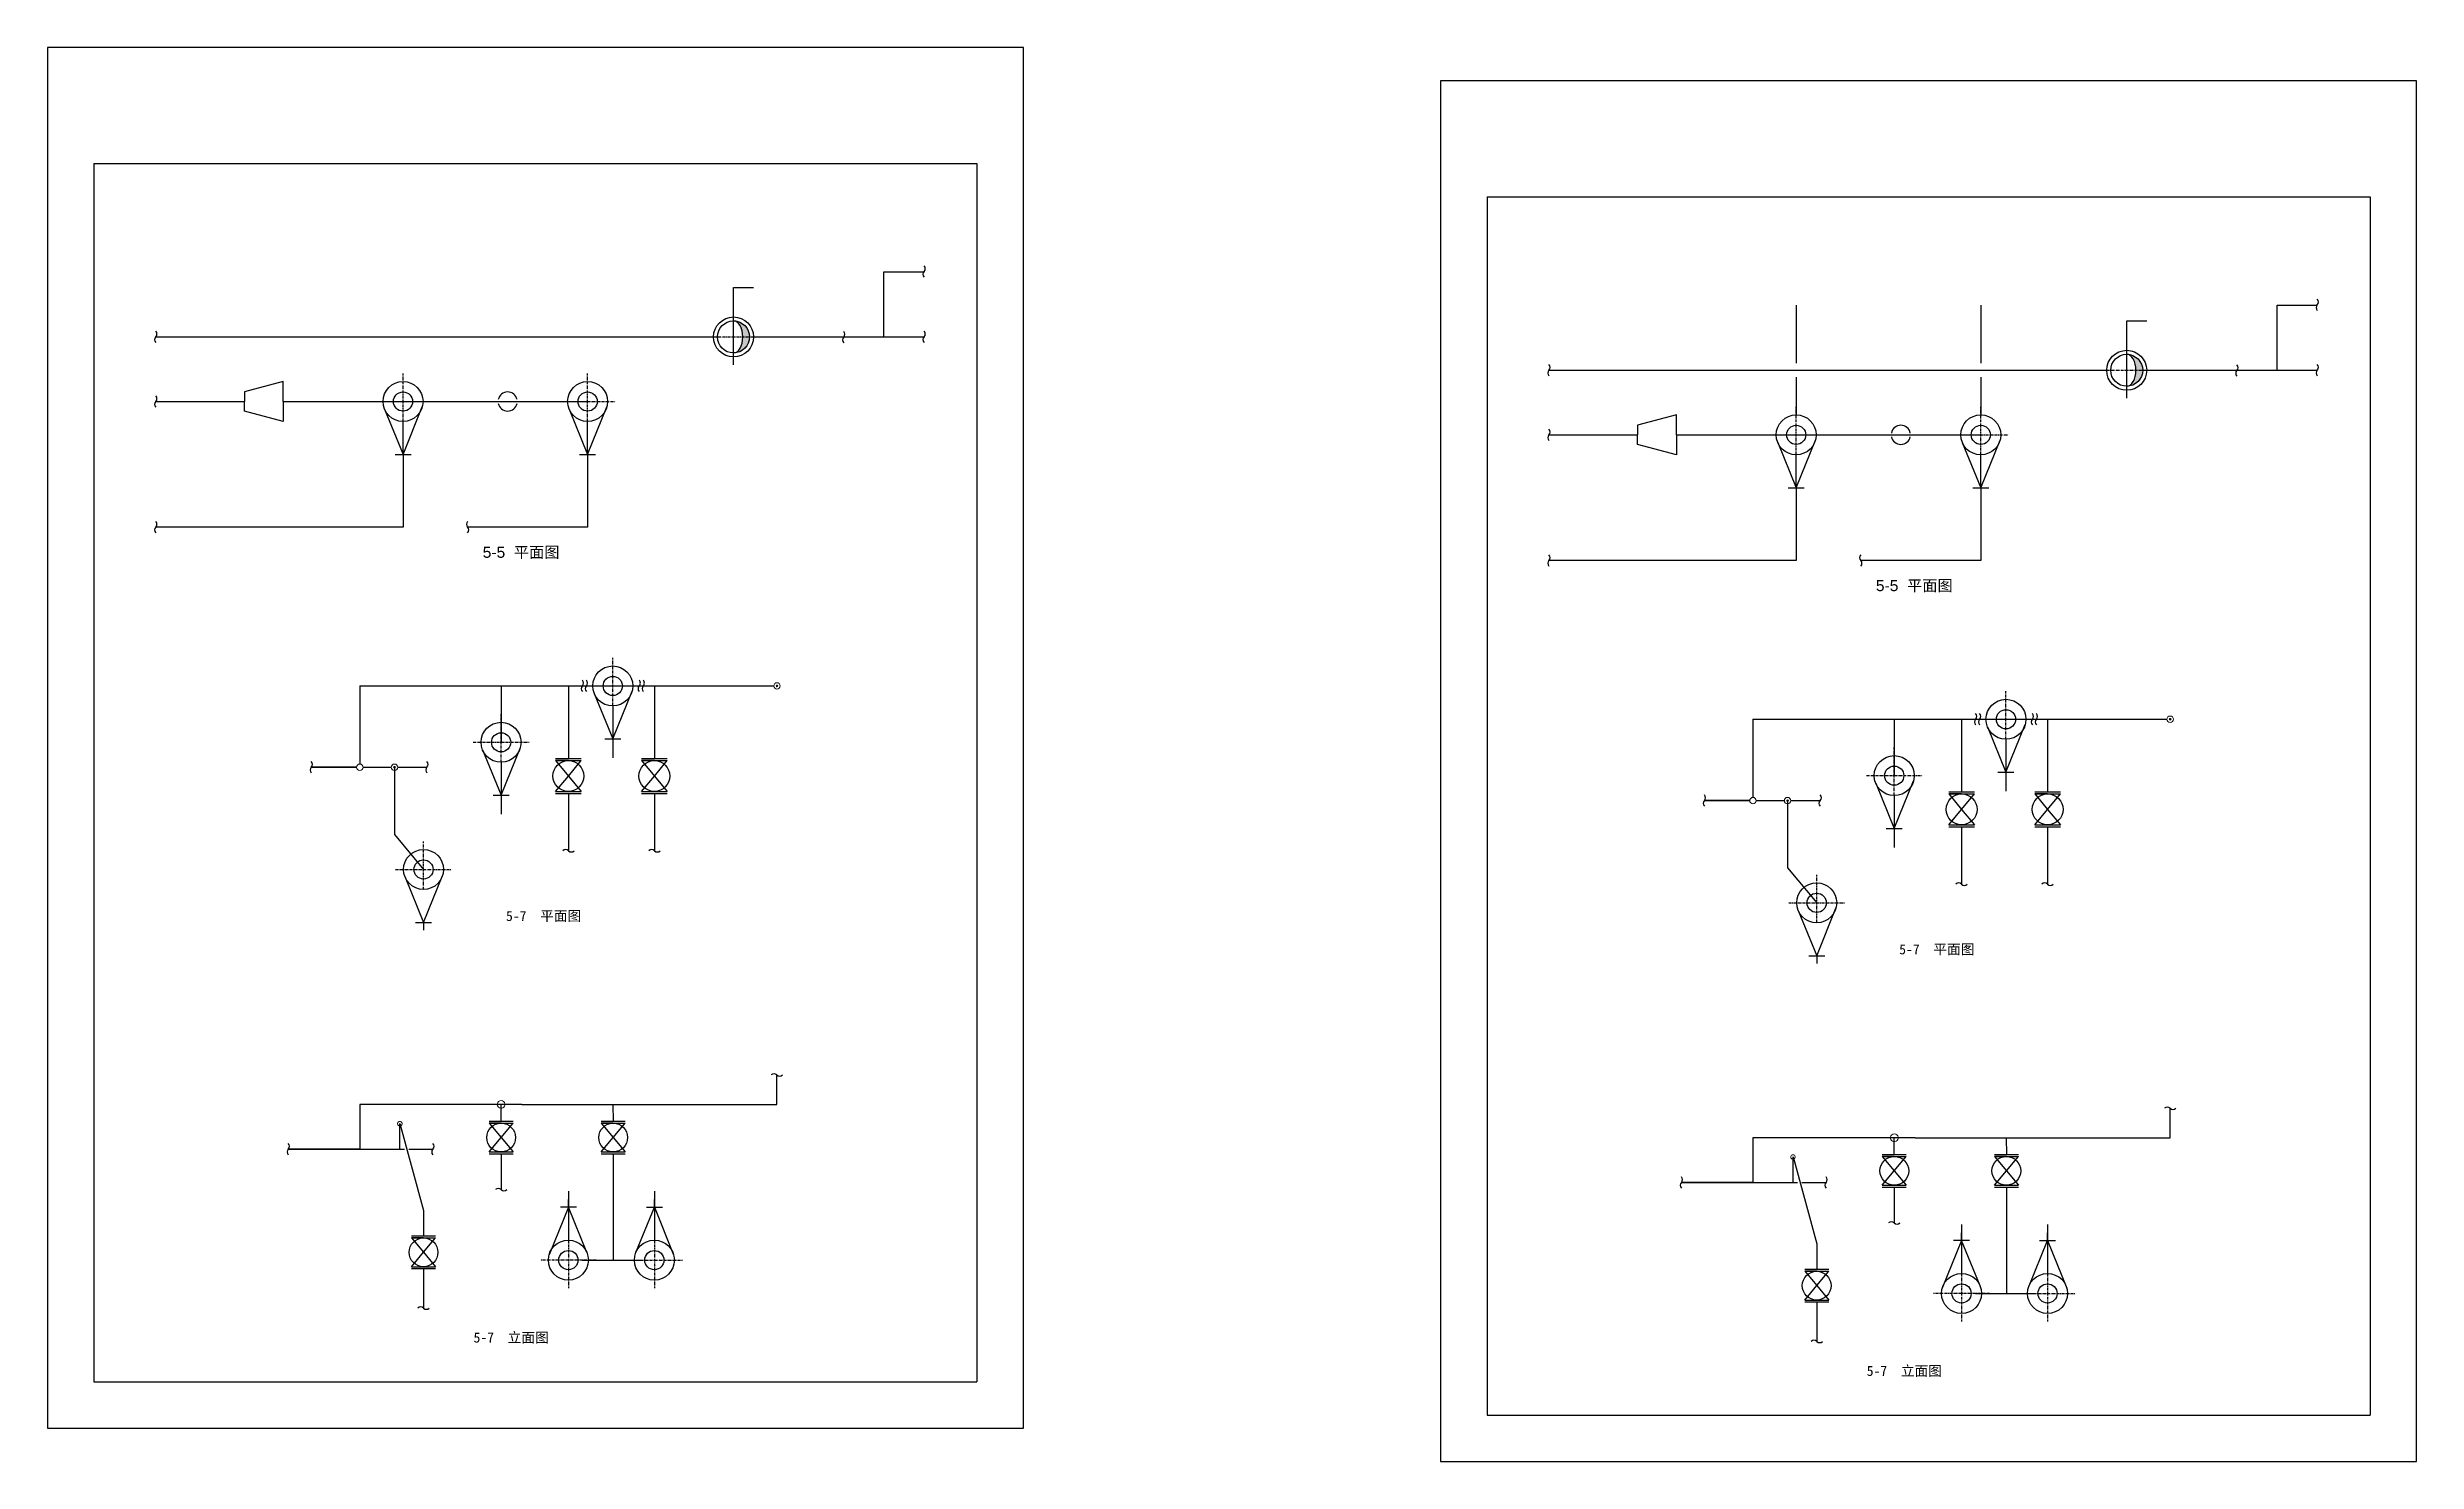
# Model space of a CAD drawing. Header units: millimetres. Extents: x 331 to 1502, y -104 to 227.
# Drawn here: x 331 to 841, y -78 to 227 of the extents above; entities that cross this region are included whole.
import ezdxf

# ---------------------------------------------------------------- set-up
doc = ezdxf.new("R2010")
doc.units = ezdxf.units.MM
doc.header["$LTSCALE"] = 0.05
doc.header["$MEASUREMENT"] = 0
doc.linetypes.add('ACAD_ISO10W100', pattern=[18.7, 12, -3, 0.7, -3])
for name, color, linetype, lineweight in [('图层1', 7, 'Continuous', 15), ('文字', 7, 'Continuous', 15), ('管线', 7, 'Continuous', 30)]:
    doc.layers.add(name, color=color, linetype=linetype, lineweight=lineweight)
doc.styles.get("Standard").update_dxf_attribs({"font": 'arial.ttf'})

msp = doc.modelspace()

# ---------------------------------------------------------------- texts
at = {"layer": '文字', "attachment_point": 5}
for s, width, gutter_width, insert, char_height in [('5-5  {\\fSimSun|b0|i0|c134|p2;平面图}', 237.6, 10, (433.2533067034034, 117.7924549929552), 2.4), ('5-5  {\\fSimSun|b0|i0|c134|p2;平面图}', 237.6, 10, (732.9970285819261, 110.6204591990531), 2.4), ('{\\fSimSun|b0|i0|c134|p2;5-7  平面图}', 106.92, 9, (438.098983497439, 39.57595241872053), 2.16), ('{\\fSimSun|b0|i0|c134|p2;5-7  平面图}', 106.92, 9, (737.8427053759617, 32.40395662481842), 2.16), ('{\\fSimSun|b0|i0|c134|p2;5-7  立面图}', 106.92, 9, (431.1118024720574, -51.09249108855465), 2.16), ('{\\fSimSun|b0|i0|c134|p2;5-7  立面图}', 106.92, 9, (730.8555243505803, -58.26448688245677), 2.16)]:
    msp.add_mtext_dynamic_manual_height_columns(s, width=width, gutter_width=gutter_width, heights=[0], dxfattribs=dict(at, insert=insert, char_height=char_height))

# ---------------------------------------------------------------- hatches: boundary and pattern name
h = msp.add_hatch(color=256)
h.dxf.hatch_style = 1
edge = h.paths.add_edge_path()
edge.add_ellipse((478.9582868683283, 164.2312792654972), major_axis=(0, 3.441246949877132), ratio=0.5760237838708235, start_angle=270, end_angle=360, ccw=False)
edge.add_line((480.9405269576305, 164.2312792654972), (482.3995338182054, 164.2312792654972))
edge.add_arc((478.9582868683283, 164.2312792654972), 3.441246949877132, 0, 90)
edge = h.paths.add_edge_path()
edge.add_line((482.3995338182054, 164.2312792654972), (480.9405269576305, 164.2312792654972))
edge.add_ellipse((478.9582868683283, 164.2312792654972), major_axis=(0, 3.441246949877132), ratio=0.5760237838708235, start_angle=180, end_angle=270, ccw=False)
edge.add_arc((478.9582868683283, 164.2312792654972), 3.441246949877132, 270, 360)
h = msp.add_hatch(color=256)
h.dxf.hatch_style = 1
edge = h.paths.add_edge_path()
edge.add_ellipse((778.7020087468511, 157.0592834715951), major_axis=(0, 3.441246949877132), ratio=0.5760237838708235, start_angle=270, end_angle=360, ccw=False)
edge.add_line((780.6842488361533, 157.0592834715951), (782.1432556967283, 157.0592834715951))
edge.add_arc((778.7020087468511, 157.0592834715951), 3.441246949877132, 0, 90)
edge = h.paths.add_edge_path()
edge.add_line((782.1432556967281, 157.0592834715951), (780.6842488361532, 157.0592834715951))
edge.add_ellipse((778.7020087468511, 157.0592834715951), major_axis=(0, 3.441246949877132), ratio=0.5760237838708235, start_angle=180, end_angle=270, ccw=False)
edge.add_arc((778.7020087468511, 157.0592834715951), 3.441246949877132, 270, 360)
at = {"layer": '图层1'}
h = msp.add_hatch(color=256, dxfattribs=at)
h.dxf.hatch_style = 1
h.paths.add_polyline_path([(488.5055609364696, 89.1643757260716, 1), (488.1093952132511, 89.1643757260716, 1)])
h = msp.add_hatch(color=256, dxfattribs=at)
h.dxf.hatch_style = 1
h.paths.add_polyline_path([(788.2492828149923, 81.99237993216948, 1), (787.8531170917738, 81.99237993216948, 1)])
h = msp.add_hatch(color=256, dxfattribs=at)
h.dxf.hatch_style = 1
h.paths.add_polyline_path([(406.1925799037115, 71.66496424892529, 1), (405.7964141804929, 71.66496424892529, 1)])
h = msp.add_hatch(color=256, dxfattribs=at)
h.dxf.hatch_style = 1
h.paths.add_polyline_path([(705.9363017822343, 64.49296845502317, 1), (705.5401360590157, 64.49296845502317, 1)])

# ---------------------------------------------------------------- linework, layer by layer
at = {"lineweight": 30}
for p, q in [((341.3298976283259, 201.505662099371), (531.329897628326, 201.5056620993709)), ((341.3298976283259, 201.505662099371), (341.3298976283259, -60.49433790062903)), ((531.3298976283259, 201.5056620993709), (531.3298976283259, -60.49433790062909)), ((641.0736195068487, 194.3336663054689), (831.0736195068487, 194.3336663054688)), ((641.0736195068487, 194.3336663054689), (641.0736195068487, -67.66633369453115)), ((831.0736195068487, 194.3336663054688), (831.0736195068487, -67.6663336945312)), ((341.3298976283259, -60.49433790062903), (531.3298976283259, -60.49433790062909)), ((641.0736195068487, -67.66633369453115), (831.0736195068487, -67.6663336945312))]:
    msp.add_line(p, q, dxfattribs=at)
for p, q in [((478.9582868683283, 158.2090971032123), (478.9582868683283, 174.8343966401901)), ((478.9582868683283, 174.8343966401901), (483.2598455556746, 174.8343966401901)), ((778.7020087468511, 151.0371013093101), (778.7020087468511, 167.662400846288)), ((778.7020087468511, 167.662400846288), (783.0035674341973, 167.662400846288)), ((382.0639190222532, 154.6420979913397), (373.7160285243388, 152.4052874739195)), ((382.0639190222533, 150.3405393039932), (382.0639190222533, 154.6420979913397)), ((373.7160285243388, 152.4052874739195), (373.7160285243388, 150.3405393039932)), ((373.7160285243388, 148.275791134067), (373.7160285243388, 150.3405393039932)), ((382.0639190222532, 146.0389806166468), (373.7160285243388, 148.275791134067)), ((382.0639190222533, 150.3405393039932), (382.0639190222533, 146.0389806166468)), ((403.8607258464652, 148.71338652986), (407.8426576628472, 138.9688921944944)), ((407.8426576628472, 138.9688921944944), (411.987841550711, 149.191253579519)), ((443.5788489519292, 148.71338652986), (447.5607807683112, 138.9688921944944)), ((447.5607807683112, 138.9688921944944), (451.7059646561748, 149.191253579519)), ((407.8426576628472, 138.9688921944967), (407.8426576628466, 146.0389806166468)), ((447.5607807683122, 138.9688921944967), (447.5607807683116, 146.0389806166468)), ((681.8076409007759, 147.4701021974375), (673.4597504028616, 145.2332916800174)), ((673.4597504028616, 145.2332916800174), (673.4597504028616, 143.1685435100911)), ((673.4597504028616, 141.1037953401649), (673.4597504028616, 143.1685435100911)), ((681.807640900776, 143.1685435100911), (681.807640900776, 147.4701021974375)), ((681.807640900776, 143.1685435100911), (681.807640900776, 138.8669848227447)), ((406.1220341879087, 138.9688921944944), (409.5632811377859, 138.9688921944944)), ((445.8401572933726, 138.9688921944944), (449.2814042432498, 138.9688921944944)), ((681.8076409007759, 138.8669848227447), (673.4597504028616, 141.1037953401649)), ((703.604447724988, 141.5413907359579), (707.58637954137, 131.7968964005923)), ((707.58637954137, 131.7968964005923), (711.7315634292338, 142.0192577856169)), ((707.58637954137, 131.7968964005946), (707.5863795413693, 138.8669848227447)), ((743.3225708304519, 141.5413907359579), (747.304502646834, 131.7968964005923)), ((747.304502646834, 131.7968964005923), (751.4496865346975, 142.0192577856169)), ((747.3045026468349, 131.7968964005946), (747.3045026468344, 138.8669848227447)), ((705.8657560664315, 131.7968964005923), (709.3070030163086, 131.7968964005923)), ((745.5838791718954, 131.7968964005923), (749.0251261217725, 131.7968964005923)), ((448.9916593205062, 87.53722295193757), (452.9735911368882, 77.792728616572)), ((452.9735911368882, 77.792728616572), (457.1187750247519, 88.01509000159658)), ((452.9735911368882, 84.86281703872442), (452.9846822180306, 73.68423490681039)), ((451.2529676619496, 77.792728616572), (454.6942146118267, 77.792728616572)), ((451.2529676619496, 77.792728616572), (454.6942146118267, 77.792728616572)), ((748.735381199029, 80.36522715803545), (752.717313015411, 70.62073282266988)), ((752.717313015411, 70.62073282266988), (756.8624969032746, 80.84309420769446)), ((752.717313015411, 77.6908212448223), (752.7284040965534, 66.51223911290828)), ((424.9591648617215, 75.41782087543089), (428.9410966781035, 65.67332654006533)), ((428.9410966781035, 65.67332654006533), (433.0862805659671, 75.8956879250899)), ((428.9410966781035, 72.74341496221774), (428.9521877592459, 61.56483283030371)), ((440.6607175840994, 73.54972404107791), (446.1935135402592, 73.54972404107791)), ((443.4271155621793, 73.10710036458514), (440.6607175840994, 73.10710036458514)), ((440.6607175840994, 73.10710036458514), (446.1935135402592, 73.10710036458514)), ((440.6607175840994, 73.10710036458514), (443.4271155621793, 69.78742279088922)), ((443.4271155621793, 69.78742279088922), (446.1935135402592, 73.10710036458514)), ((459.1654050030322, 73.54972404107791), (464.698200959192, 73.54972404107791)), ((461.931802981112, 73.10710036458514), (459.1654050030322, 73.10710036458514)), ((459.1654050030322, 73.10710036458514), (464.698200959192, 73.10710036458514)), ((459.1654050030322, 73.10710036458514), (461.931802981112, 69.78742279088922)), ((461.931802981112, 69.78742279088922), (464.698200959192, 73.10710036458514)), ((440.6607175840994, 66.46774521719334), (443.4271155621793, 69.78742279088922)), ((440.6607175840994, 66.46774521719334), (446.1935135402592, 66.46774521719334)), ((443.4271155621793, 69.78742279088922), (446.1935135402592, 66.46774521719334)), ((459.1654050030322, 66.46774521719334), (461.931802981112, 69.78742279088922)), ((459.1654050030322, 66.46774521719334), (464.698200959192, 66.46774521719334)), ((461.931802981112, 69.78742279088922), (464.698200959192, 66.46774521719334)), ((724.7028867402443, 68.24582508152878), (728.6848185566262, 58.50133074616321)), ((728.6848185566262, 58.50133074616321), (732.8300024444899, 68.72369213118779)), ((740.4044394626221, 66.37772824717581), (745.9372354187819, 66.37772824717581)), ((750.9966895404723, 70.62073282266988), (754.4379364903494, 70.62073282266988)), ((750.9966895404723, 70.62073282266988), (754.4379364903494, 70.62073282266988)), ((758.9091268815549, 66.37772824717581), (764.4419228377147, 66.37772824717581)), ((427.2204732031648, 65.67332654006533), (430.6617201530419, 65.67332654006533)), ((440.6607175840994, 66.02512154070055), (446.1935135402592, 66.02512154070055)), ((459.1654050030322, 66.02512154070055), (464.698200959192, 66.02512154070055)), ((728.6848185566262, 65.57141916831563), (728.6959096377686, 54.3928370364016)), ((743.170837440702, 65.93510457068302), (740.4044394626221, 65.93510457068302)), ((740.4044394626221, 65.93510457068302), (745.9372354187819, 65.93510457068302)), ((740.4044394626221, 65.93510457068302), (743.170837440702, 62.61542699698711)), ((740.4044394626221, 59.29574942329123), (743.170837440702, 62.61542699698711)), ((743.170837440702, 62.61542699698711), (745.9372354187819, 65.93510457068302)), ((743.170837440702, 62.61542699698711), (745.9372354187819, 59.29574942329123)), ((761.6755248596348, 65.93510457068302), (758.9091268815549, 65.93510457068302)), ((758.9091268815549, 65.93510457068302), (764.4419228377147, 65.93510457068302)), ((758.9091268815549, 65.93510457068302), (761.6755248596348, 62.61542699698711)), ((758.9091268815549, 59.29574942329123), (761.6755248596348, 62.61542699698711)), ((761.6755248596348, 62.61542699698711), (764.4419228377147, 65.93510457068302)), ((761.6755248596348, 62.61542699698711), (764.4419228377147, 59.29574942329123)), ((726.9641950816875, 58.50133074616321), (730.4054420315647, 58.50133074616321)), ((740.4044394626221, 59.29574942329123), (745.9372354187819, 59.29574942329123)), ((740.4044394626221, 58.85312574679844), (745.9372354187819, 58.85312574679844)), ((758.9091268815549, 59.29574942329123), (764.4419228377147, 59.29574942329123)), ((758.9091268815549, 58.85312574679844), (764.4419228377147, 58.85312574679844)), ((408.2789743121235, 48.06147712509544), (412.2609061285055, 38.31698278972988)), ((412.2609061285055, 38.31698278972988), (416.4060900163691, 48.53934417475445)), ((708.0226961906462, 40.88948133119332), (712.0046280070283, 31.14498699582776)), ((712.0046280070283, 31.14498699582776), (716.1498118948919, 41.36734838085235)), ((410.5402826535669, 38.31698278972988), (413.981529603444, 38.31698278972988)), ((412.2609061285054, 38.31698278972988), (412.2609061285054, 36.65714400288192)), ((710.2840045320896, 31.14498699582776), (713.7252514819668, 31.14498699582776)), ((712.0046280070281, 31.14498699582776), (712.0046280070281, 29.48514820897981)), ((426.3698568842861, -4.4501402178375), (431.5345186342059, -4.4501402178375)), ((428.9521877592459, -4.863313157831087), (426.3698568842861, -4.863313157831087)), ((426.3698568842861, -4.863313157831087), (431.5345186342058, -4.863313157831087)), ((426.3698568842861, -4.863313157831087), (428.9521877592459, -7.962110207782914)), ((428.9521877592459, -7.962110207782914), (431.5345186342058, -4.863313157831087)), ((450.4851060215696, -4.4501402178375), (455.6497677714895, -4.4501402178375)), ((453.0674368965295, -4.863313157831087), (450.4851060215696, -4.863313157831087)), ((450.4851060215696, -4.863313157831087), (455.6497677714895, -4.863313157831087)), ((450.4851060215696, -4.863313157831087), (453.0674368965295, -7.962110207782914)), ((453.0674368965295, -7.962110207782914), (455.6497677714895, -4.863313157831087)), ((426.3698568842861, -11.06090725773477), (428.9521877592459, -7.962110207782914)), ((428.9521877592459, -7.962110207782914), (431.5345186342058, -11.06090725773477)), ((450.4851060215696, -11.06090725773477), (453.0674368965295, -7.962110207782914)), ((453.0674368965295, -7.962110207782914), (455.6497677714895, -11.06090725773477)), ((426.3698568842861, -11.06090725773477), (431.5345186342058, -11.06090725773477)), ((426.3698568842861, -11.47408019772836), (431.5345186342058, -11.47408019772836)), ((450.4851060215696, -11.06090725773477), (455.6497677714895, -11.06090725773477)), ((450.4851060215696, -11.47408019772836), (455.6497677714895, -11.47408019772836)), ((726.1135787628089, -11.62213601173961), (731.2782405127286, -11.62213601173961)), ((728.6959096377686, -12.0353089517332), (726.1135787628089, -12.0353089517332)), ((726.1135787628089, -12.0353089517332), (731.2782405127285, -12.0353089517332)), ((726.1135787628089, -12.0353089517332), (728.6959096377686, -15.13410600168503)), ((726.1135787628089, -18.23290305163688), (728.6959096377686, -15.13410600168503)), ((728.6959096377686, -15.13410600168503), (731.2782405127285, -12.0353089517332)), ((728.6959096377686, -15.13410600168503), (731.2782405127285, -18.23290305163688)), ((750.2288279000924, -11.62213601173961), (755.3934896500123, -11.62213601173961)), ((752.8111587750523, -12.0353089517332), (750.2288279000924, -12.0353089517332)), ((750.2288279000924, -12.0353089517332), (755.3934896500123, -12.0353089517332)), ((750.2288279000924, -12.0353089517332), (752.8111587750523, -15.13410600168503)), ((750.2288279000924, -18.23290305163688), (752.8111587750523, -15.13410600168503)), ((752.8111587750523, -15.13410600168503), (755.3934896500123, -12.0353089517332)), ((752.8111587750523, -15.13410600168503), (755.3934896500123, -18.23290305163688)), ((443.4271155621796, -19.5138989731269), (443.4271155621793, -30.02409324058279)), ((461.9207118999693, -19.5138989731269), (461.9207118999696, -30.02409324058279)), ((726.1135787628089, -18.23290305163688), (731.2782405127285, -18.23290305163688)), ((726.1135787628089, -18.64607599163047), (731.2782405127285, -18.64607599163047)), ((750.2288279000924, -18.23290305163688), (755.3934896500123, -18.23290305163688)), ((750.2288279000924, -18.64607599163047), (755.3934896500123, -18.64607599163047)), ((443.4271155621793, -22.95400481843038), (439.2819316743157, -33.17636620345495)), ((445.147739037118, -22.95400481843038), (441.7064920872409, -22.95400481843038)), ((443.4271155621794, -22.95400481843038), (443.4271155621794, -21.29416603158244)), ((447.4090473785613, -32.69849915379594), (443.4271155621793, -22.95400481843038)), ((457.9387800835876, -32.69849915379594), (461.9207118999696, -22.95400481843038)), ((460.200088425031, -22.95400481843038), (463.641335374908, -22.95400481843038)), ((461.9207118999695, -22.95400481843038), (461.9207118999695, -21.29416603158244)), ((461.9207118999696, -22.95400481843038), (466.0658957878332, -33.17636620345495)), ((409.6785752535454, -29.13412989896975), (414.843237003465, -29.13412989896975)), ((412.2609061285052, -29.54730283896334), (409.6785752535454, -29.54730283896334)), ((409.6785752535454, -29.54730283896334), (414.843237003465, -29.54730283896334)), ((409.6785752535454, -29.54730283896334), (412.2609061285052, -32.64609988891517)), ((412.2609061285052, -32.64609988891517), (414.843237003465, -29.54730283896334)), ((743.170837440702, -30.12600061233249), (739.0256535528384, -40.34836199735706)), ((744.8914609156408, -30.12600061233249), (741.4502139657636, -30.12600061233249)), ((743.1708374407024, -26.68589476702901), (743.170837440702, -37.1960890344849)), ((743.1708374407021, -30.12600061233249), (743.1708374407021, -28.46616182548455)), ((747.1527692570841, -39.87049494769805), (743.170837440702, -30.12600061233249)), ((757.6825019621103, -39.87049494769805), (761.6644337784924, -30.12600061233249)), ((759.9438103035537, -30.12600061233249), (763.3850572534308, -30.12600061233249)), ((761.664433778492, -26.68589476702901), (761.6644337784924, -37.1960890344849)), ((761.6644337784923, -30.12600061233249), (761.6644337784923, -28.46616182548455)), ((761.6644337784924, -30.12600061233249), (765.809617666356, -40.34836199735706)), ((409.6785752535454, -35.74489693886702), (412.2609061285052, -32.64609988891517)), ((412.2609061285052, -32.64609988891517), (414.843237003465, -35.74489693886702)), ((409.6785752535454, -35.74489693886702), (414.843237003465, -35.74489693886702)), ((409.6785752535454, -36.1580698788606), (414.843237003465, -36.1580698788606)), ((709.4222971320681, -36.30612569287186), (714.5869588819878, -36.30612569287186)), ((712.0046280070279, -36.71929863286545), (709.4222971320681, -36.71929863286545)), ((709.4222971320681, -36.71929863286545), (714.5869588819878, -36.71929863286545)), ((709.4222971320681, -36.71929863286545), (712.0046280070279, -39.81809568281729)), ((709.4222971320681, -42.91689273276913), (712.0046280070279, -39.81809568281729)), ((712.0046280070279, -39.81809568281729), (714.5869588819878, -36.71929863286545)), ((712.0046280070279, -39.81809568281729), (714.5869588819878, -42.91689273276913)), ((709.4222971320681, -42.91689273276913), (714.5869588819878, -42.91689273276913)), ((709.4222971320681, -43.33006567276271), (714.5869588819878, -43.33006567276271))]:
    msp.add_line(p, q)
at = {"linetype": 'ACAD_ISO10W100'}
for p, q in [((474.6567281809819, 164.2312792654972), (483.2598455556746, 164.2312792654972)), ((407.8426576628472, 146.0389806166468), (407.8426576628472, 156.3627214662782)), ((447.5607807683112, 146.0389806166468), (447.5607807683112, 156.3627214662782)), ((774.4004500595047, 157.0592834715951), (783.0035674341973, 157.0592834715951)), ((441.5607807683112, 150.340539303994), (453.5829629305961, 150.340539303994)), ((707.58637954137, 138.8669848227447), (707.58637954137, 149.1907256723761)), ((747.304502646834, 138.8669848227447), (747.304502646834, 149.1907256723761)), ((741.304502646834, 143.1685435100919), (753.3266848091189, 143.1685435100919)), ((452.9735911368882, 84.86281703872442), (452.9735911368882, 95.18655788835582)), ((446.9735911368882, 89.1643757260716), (458.9957732991731, 89.1643757260716)), ((752.717313015411, 77.6908212448223), (752.717313015411, 88.01456209445371)), ((428.9410966781035, 72.74341496221774), (428.9410966781035, 83.06715581184915)), ((746.717313015411, 81.99237993216948), (758.7394951776959, 81.99237993216948)), ((422.9410966781035, 77.04497364956492), (434.9632788403883, 77.04497364956492)), ((728.6848185566262, 65.57141916831563), (728.6848185566262, 75.89516001794703)), ((722.6848185566262, 69.87297785566281), (734.7070007189111, 69.87297785566281)), ((412.2609061285055, 45.38707121188229), (412.2609061285055, 55.71081206151368)), ((406.2609061285055, 49.68862989922948), (418.2830882907903, 49.68862989922948)), ((712.0046280070283, 38.21507541798017), (712.0046280070283, 48.53881626761157)), ((706.0046280070283, 42.51663410532737), (718.0268101693131, 42.51663410532737)), ((443.4271155621793, -30.02409324058279), (443.4271155621793, -40.34783409021419)), ((461.9207118999696, -30.02409324058279), (461.9207118999696, -40.34783409021419)), ((449.4271155621793, -34.32565192792998), (437.4049333998944, -34.32565192792998)), ((455.9207118999696, -34.32565192792998), (467.9428940622544, -34.32565192792998)), ((743.170837440702, -37.1960890344849), (743.170837440702, -47.51982988411631)), ((761.6644337784924, -37.1960890344849), (761.6644337784924, -47.51982988411631)), ((749.170837440702, -41.4976477218321), (737.1486552784172, -41.4976477218321)), ((755.6644337784924, -41.4976477218321), (767.6866159407772, -41.4976477218321))]:
    msp.add_line(p, q, dxfattribs=at)
for points in [[(331.3298976283259, 226.505662099371), (331.3298976283259, -70.49433790062903), (541.3298976283259, -70.49433790062909), (541.3298976283259, 226.5056620993709)], [(631.0736195068487, 219.3336663054689), (631.0736195068487, -77.66633369453115), (841.0736195068487, -77.6663336945312), (841.0736195068487, 219.3336663054688)]]:
    msp.add_lwpolyline(points, close=True)
for centre, radius in [((478.9582868683283, 164.2312792654972), 4.301558687346414), ((478.9582868683283, 164.2312792654972), 3.441246949877132), ((778.7020087468511, 157.0592834715951), 4.301558687346414), ((778.7020087468511, 157.0592834715951), 3.441246949877132), ((407.8426576628472, 150.3405393039932), 4.301558687346414), ((447.5607807683112, 150.3405393039932), 4.301558687346414), ((407.8426576628472, 150.3405393039932), 2.064748169926279), ((447.5607807683112, 150.3405393039932), 2.064748169926279), ((707.58637954137, 143.1685435100911), 4.301558687346414), ((707.58637954137, 143.1685435100911), 2.064748169926279), ((747.304502646834, 143.1685435100911), 4.301558687346414), ((747.304502646834, 143.1685435100911), 2.064748169926279), ((452.9735911368882, 89.16437572607083), 4.301558687346414), ((452.9735911368882, 89.16437572607083), 2.064748169926279), ((752.717313015411, 81.99237993216872), 4.301558687346414), ((752.717313015411, 81.99237993216872), 2.064748169926279), ((428.9410966781035, 77.04497364956416), 4.301558687346414), ((428.9410966781035, 77.04497364956416), 2.064748169926279), ((443.4271155621793, 69.78742279088922), 3.319677573695899), ((461.931802981112, 69.78742279088922), 3.319677573695899), ((728.6848185566262, 69.87297785566204), 4.301558687346414), ((728.6848185566262, 69.87297785566204), 2.064748169926279), ((743.170837440702, 62.61542699698711), 3.319677573695899), ((761.6755248596348, 62.61542699698711), 3.319677573695899), ((412.2609061285055, 49.6886298992287), 4.301558687346414), ((412.2609061285055, 49.6886298992287), 2.064748169926279), ((712.0046280070283, 42.51663410532659), 4.301558687346414), ((712.0046280070283, 42.51663410532659), 2.064748169926279), ((428.9521877592459, -7.962110207782914), 3.098797049951848), ((453.0674368965295, -7.962110207782914), 3.098797049951848), ((728.6959096377686, -15.13410600168503), 3.098797049951848), ((752.8111587750523, -15.13410600168503), 3.098797049951848), ((412.2609061285052, -32.64609988891517), 3.098797049951848), ((443.4271155621793, -34.3256519279292), 4.301558687346414), ((461.9207118999696, -34.3256519279292), 4.301558687346414), ((443.4271155621793, -34.3256519279292), 2.064748169926279), ((461.9207118999696, -34.3256519279292), 2.064748169926279), ((712.0046280070279, -39.81809568281729), 3.098797049951848), ((743.170837440702, -41.49764772183131), 4.301558687346414), ((743.170837440702, -41.49764772183131), 2.064748169926279), ((761.6644337784924, -41.49764772183131), 4.301558687346414), ((761.6644337784924, -41.49764772183131), 2.064748169926279)]:
    msp.add_circle(centre, radius)
for centre, radius, start, end in [((519.354354432537, 178.9181825743658), 0.8603117374692829, 315.0000000000052, 44.99999999999473), ((520.5710189595347, 177.701518047368), 0.8603117374692829, 135.0000000000053, 224.9999999999947), ((820.3147408380576, 170.5295222534659), 0.8603117374692829, 135.0000000000075, 224.9999999999925), ((819.0980763110597, 171.7461867804637), 0.8603117374692829, 315.0000000000074, 44.99999999999252), ((355.2682571282104, 163.6229470019983), 0.8603117374692829, 135.0000000000004, 224.9999999999996), ((354.0515926012125, 164.8396115289962), 0.8603117374692829, 315.0000000000004, 44.9999999999996), ((503.2631036968348, 163.5748385213717), 0.8603117374692829, 135.0000000000053, 224.9999999999947), ((502.046439169837, 164.7915030483695), 0.8603117374692829, 315.0000000000052, 44.99999999999473), ((520.5710189595347, 163.671055482625), 0.8603117374692829, 135.0000000000053, 224.9999999999947), ((519.354354432537, 164.8877200096228), 0.8603117374692829, 315.0000000000052, 44.99999999999473), ((653.7953144797352, 157.667615735094), 0.8603117374692829, 315.0000000000006, 44.99999999999943), ((801.7901610483598, 157.6195072544674), 0.8603117374692829, 315.0000000000074, 44.99999999999252), ((819.0980763110597, 157.7157242157207), 0.8603117374692829, 315.0000000000074, 44.99999999999252), ((655.0119790067331, 156.4509512080962), 0.8603117374692829, 135.0000000000006, 224.9999999999994), ((803.0068255753577, 156.4028427274696), 0.8603117374692829, 135.0000000000075, 224.9999999999925), ((820.3147408380576, 156.4990596887228), 0.8603117374692829, 135.0000000000075, 224.9999999999925), ((355.2682571282104, 149.7322070404943), 0.8603117374692829, 135.0000000000004, 224.9999999999996), ((354.0515926012125, 150.9488715674921), 0.8603117374692829, 315.0000000000004, 44.9999999999996), ((430.3545460189256, 150.3405393039932), 2.064748169926279, 11.17043966620668, 168.8295603337934), ((430.3545460189256, 150.3405393039948), 2.064748169926279, 191.1704396662055, 348.8295603337944), ((655.0119790067331, 142.5602112465922), 0.8603117374692829, 135.0000000000006, 224.9999999999994), ((653.7953144797352, 143.77687577359), 0.8603117374692829, 315.0000000000006, 44.99999999999943), ((730.0982678974484, 143.1685435100911), 2.064748169926279, 11.17043966620645, 168.8295603337936), ((730.0982678974484, 143.1685435100927), 2.064748169926279, 191.1704396662057, 348.8295603337943), ((355.2682571282102, 122.7113270035173), 0.8603117374692829, 135.0000000000004, 224.9999999999996), ((354.0515926012123, 123.9279915305152), 0.8603117374692829, 315.0000000000004, 44.9999999999996), ((422.3597609077316, 123.9279915305152), 0.8603117374692829, 135.0000000000004, 224.9999999999996), ((421.1430963807338, 122.7113270035173), 0.8603117374692829, 315.0000000000004, 44.9999999999996), ((653.795314479735, 116.755995736613), 0.8603117374692829, 315.0000000000006, 44.99999999999943), ((722.1034827862544, 116.755995736613), 0.8603117374692829, 135.0000000000006, 224.9999999999994), ((655.011979006733, 115.5393312096152), 0.8603117374692829, 135.0000000000006, 224.9999999999994), ((720.8868182592565, 115.5393312096152), 0.8603117374692829, 315.0000000000006, 44.99999999999943), ((447.0510851089984, 88.56119809401727), 0.8603117374692829, 135.0000000000004, 224.9999999999996), ((445.8344205820005, 89.77786262101512), 0.8603117374692829, 315.0000000000004, 44.9999999999996), ((447.9169518733013, 88.5611980940173), 0.8603117374692829, 135.0000000000004, 224.9999999999996), ((446.7002873463034, 89.77786262101512), 0.8603117374692829, 315.0000000000004, 44.9999999999996), ((459.2690770897579, 88.56119809401727), 0.8603117374692829, 135.0000000000004, 224.9999999999996), ((458.05241256276, 89.77786262101509), 0.8603117374692829, 314.9999999999999, 45.00000000000004), ((460.1349438540608, 88.56119809401727), 0.8603117374692829, 135.0000000000004, 224.9999999999996), ((458.9182793270629, 89.77786262101512), 0.8603117374692829, 314.9999999999999, 45.00000000000004), ((746.7948069875212, 81.38920230011516), 0.8603117374692829, 135.0000000000006, 224.9999999999994), ((745.5781424605233, 82.605866827113), 0.8603117374692829, 315.0000000000006, 44.99999999999943), ((747.6606737518241, 81.38920230011519), 0.8603117374692829, 135.0000000000006, 224.9999999999994), ((746.4440092248261, 82.605866827113), 0.8603117374692829, 315.0000000000006, 44.99999999999943), ((759.0127989682807, 81.38920230011516), 0.8603117374692829, 135.0000000000006, 224.9999999999994), ((757.7961344412828, 82.60586682711298), 0.8603117374692829, 315, 45), ((759.8786657325836, 81.38920230011516), 0.8603117374692829, 135.0000000000006, 224.9999999999994), ((758.6620012055856, 82.605866827113), 0.8603117374692829, 315, 45), ((388.7110844996084, 71.05663198542635), 0.8603117374692829, 135.0000000000004, 224.9999999999996), ((387.4944199726105, 72.27329651242418), 0.8603117374692829, 315.0000000000004, 44.9999999999996), ((413.6118334617868, 71.05663198542635), 0.8603117374692829, 135.0000000000004, 224.9999999999996), ((412.3951689347889, 72.27329651242418), 0.8603117374692829, 315.0000000000004, 44.9999999999996), ((688.4548063781313, 63.88463619152424), 0.8603117374692829, 135.0000000000006, 224.9999999999994), ((687.2381418511333, 65.10130071852205), 0.8603117374692829, 315.0000000000006, 44.99999999999943), ((713.3555553403096, 63.88463619152424), 0.8603117374692829, 135.0000000000006, 224.9999999999994), ((712.1388908133117, 65.10130071852205), 0.8603117374692829, 315.0000000000006, 44.99999999999943), ((442.8187832986803, 53.09453217145359), 0.8603117374692829, 45.00000000000004, 134.9999999999999), ((444.0354478256781, 54.31119669845151), 0.8603117374692829, 225, 314.9999999999999), ((461.3234707176131, 53.09453217145359), 0.8603117374692829, 45.00000000000004, 134.9999999999999), ((462.540135244611, 54.31119669845151), 0.8603117374692829, 225, 314.9999999999999), ((742.5625051772031, 45.92253637755148), 0.8603117374692829, 45, 135), ((743.779169704201, 47.1392009045494), 0.8603117374692829, 225, 315), ((761.0671925961359, 45.92253637755148), 0.8603117374692829, 45, 135), ((762.2838571231337, 47.1392009045494), 0.8603117374692829, 225, 315), ((487.6943165592526, 4.880427198912216), 0.8603117374692829, 45.00000000000001, 135), ((488.9109810862506, 6.097091725910147), 0.8603117374692829, 225, 314.9999999999999), ((787.4380384377753, -2.291568594989897), 0.8603117374692829, 45, 135), ((788.6547029647734, -1.074904067991966), 0.8603117374692829, 225, 315), ((382.548161819609, -9.850187265984573), 0.8603117374692829, 315.0000000000006, 44.99999999999945), ((413.660786139656, -9.850187265984559), 0.8603117374692829, 315.0000000000006, 44.99999999999945), ((383.7648263466069, -11.0668517929824), 0.8603117374692829, 135.0000000000006, 224.9999999999995), ((414.8774506666538, -11.06685179298239), 0.8603117374692829, 135.0000000000006, 224.9999999999995), ((428.3390265038417, -19.77554455273997), 0.8603117374692829, 45.00000000000003, 134.9999999999994), ((429.5556910308396, -18.55888002574206), 0.8603117374692829, 225, 314.9999999999999), ((683.5085482251296, -18.23884758688452), 0.8603117374692829, 135.0000000000006, 224.9999999999994), ((682.2918836981318, -17.02218305988669), 0.8603117374692829, 315.0000000000006, 44.99999999999943), ((714.6211725451766, -18.2388475868845), 0.8603117374692829, 135.0000000000006, 224.9999999999994), ((713.4045080181787, -17.02218305988667), 0.8603117374692829, 315.0000000000006, 44.99999999999943), ((728.0827483823645, -26.94754034664209), 0.8603117374692829, 45, 135), ((729.2994129093623, -25.73087581964417), 0.8603117374692829, 225, 315), ((411.6525738650063, -45.26580425221232), 0.8603117374692829, 45.00000000000003, 135), ((412.8692383920041, -44.0491397252144), 0.8603117374692829, 225, 314.9999999999999), ((711.3962957435291, -52.43780004611443), 0.8603117374692829, 45, 135), ((712.6129602705269, -51.22113551911652), 0.8603117374692829, 225, 315)]:
    msp.add_arc(centre, radius, start, end)
for centre in [(478.9582868683283, 164.2312792654972), (778.7020087468511, 157.0592834715951)]:
    msp.add_ellipse(centre, major_axis=(0, 3.441246949877132), ratio=0.5760237838708235, start_param=3.141592653589793, end_param=6.283185307179586)
at = {"layer": '图层1'}
for centre, radius in [((488.3074780748603, 89.1643757260716), 0.7000073589231219), ((488.3074780748603, 89.1643757260716), 0.1980828616092969), ((788.051199953383, 81.99237993216948), 0.7000073589231219), ((788.051199953383, 81.99237993216948), 0.1980828616092969), ((398.5467530494981, 71.66496424892529), 0.7000073589231219), ((405.9944970421022, 71.66496424892529), 0.7000073589231219), ((405.9944970421022, 71.66496424892529), 0.1980828616092969), ((698.2904749280209, 64.49296845502317), 0.7000073589231219), ((705.738218920625, 64.49296845502317), 0.7000073589231219), ((705.738218920625, 64.49296845502317), 0.1980828616092969)]:
    msp.add_circle(centre, radius, dxfattribs=at)
for centre, radius, start, end in [((407.1443566999753, -4.976573263716986), 0.4917410137134205, 291.5418227519206, 246.1267289100349), ((428.9521877592459, -0.8457523244724143), 0.8325287700702252, 7.93068786481599, 171.7575693547302), ((428.9521877592459, -0.8457523244724143), 0.8325287700702252, 189.6648742764065, 261.9795572503594), ((428.9521877592459, -0.8457523244724143), 0.8325287700702252, 280.0439309728632, 349.2273335560427), ((728.6959096377686, -8.017748118374527), 0.8325287700702252, 7.93068786481556, 171.7575693547304), ((728.6959096377686, -8.017748118374527), 0.8325287700702252, 189.664874276406, 261.9795572503594), ((728.6959096377686, -8.017748118374527), 0.8325287700702252, 280.0439309728632, 349.2273335560421), ((706.888078578498, -12.1485690576191), 0.4917410137134205, 291.5418227519236, 246.1267289100349)]:
    msp.add_arc(centre, radius, start, end, dxfattribs=at)
at = {"layer": '管线'}
for p, q in [((511.3087290646857, 178.2617418302403), (519.9181134543261, 178.2617418302403)), ((511.3087290646857, 164.2312792654972), (511.3087290646857, 178.2617418302403)), ((707.5863795413698, 171.0897460363381), (707.58637954137, 158.5592834715951)), ((747.3045026468337, 171.0897460363381), (747.304502646834, 158.5592834715951)), ((811.0524509432084, 171.0897460363381), (819.6618353328488, 171.0897460363381)), ((811.0524509432084, 157.0592834715951), (811.0524509432084, 171.0897460363381)), ((354.6599248647115, 164.2312792654972), (448.4210925057812, 164.2312792654972)), ((448.4210925057812, 164.2312792654972), (474.6567281809819, 164.2312792654972)), ((483.2598455556746, 164.2312792654972), (519.9181134543261, 164.2312792654972)), ((654.4036467432343, 157.0592834715951), (748.164814384304, 157.0592834715951)), ((707.58637954137, 155.5592834715951), (707.58637954137, 147.4701021974375)), ((747.304502646834, 155.5592834715951), (747.304502646834, 147.4701021974375)), ((748.164814384304, 157.0592834715951), (774.4004500595047, 157.0592834715951)), ((783.0035674341973, 157.0592834715951), (819.6618353328488, 157.0592834715951)), ((354.6599248647115, 150.3405393039932), (373.7160285243388, 150.3405393039932)), ((382.0639190222533, 150.340539303994), (447.5607807683112, 150.340539303994)), ((654.4036467432343, 143.1685435100911), (673.4597504028616, 143.1685435100911)), ((681.807640900776, 143.1685435100919), (747.304502646834, 143.1685435100919)), ((407.8426576628472, 138.9688921944967), (407.8426576628472, 123.3196592670162)), ((447.5607807683122, 138.9688921944967), (447.5607807683122, 123.3196592670162)), ((707.58637954137, 131.7968964005946), (707.58637954137, 116.1476634731141)), ((747.3045026468349, 131.7968964005946), (747.3045026468349, 116.1476634731141)), ((407.8426576628472, 123.3196592670162), (354.6599248647115, 123.3196592670162)), ((447.5607807683112, 123.3196592670162), (421.7514286442327, 123.3196592670162)), ((707.58637954137, 116.1476634731141), (654.4036467432343, 116.1476634731141)), ((747.304502646834, 116.1476634731141), (721.4951505227555, 116.1476634731141)), ((398.5467530494981, 89.1643757260716), (487.6074707159373, 89.1643757260716)), ((398.5467530494981, 89.1643757260716), (398.5467530494981, 72.3649716078484)), ((428.9521877592459, 89.1643757260716), (428.9521877592459, 77.04497364956492)), ((443.4271155621793, 89.1643757260716), (443.4271155621793, 73.54972404107791)), ((461.931802981112, 89.1643757260716), (461.931802981112, 73.54972404107791)), ((698.2904749280209, 81.99237993216948), (787.35119259446, 81.99237993216948)), ((698.2904749280209, 81.99237993216948), (698.2904749280209, 65.1929758139463)), ((728.6959096377686, 81.99237993216948), (728.6959096377686, 69.87297785566281)), ((743.170837440702, 81.99237993216948), (743.170837440702, 66.37772824717581)), ((761.6755248596348, 81.99237993216948), (761.6755248596348, 66.37772824717581)), ((397.846745690575, 71.66496424892529), (388.1027522361096, 71.66496424892529)), ((388.1027522361096, 71.66496424892529), (397.846745690575, 71.66496424892529)), ((399.2467604084213, 71.66496424892529), (405.2944896831791, 71.66496424892529)), ((405.9944970421022, 71.66496424892529), (405.9944970421022, 57.2151555547585)), ((406.6945044010253, 71.66496424892529), (413.0035011982881, 71.66496424892529)), ((443.4271155621792, 66.02512154070055), (443.4271155621793, 53.7028644349526)), ((461.931802981112, 66.02512154070055), (461.931802981112, 53.7028644349526)), ((697.5904675690978, 64.49296845502317), (687.8464741146324, 64.49296845502317)), ((687.8464741146324, 64.49296845502317), (697.5904675690978, 64.49296845502317)), ((698.990482286944, 64.49296845502317), (705.0382115617018, 64.49296845502317)), ((705.738218920625, 64.49296845502317), (705.738218920625, 50.04315976085638)), ((706.4382262795481, 64.49296845502317), (712.7472230768109, 64.49296845502317)), ((405.9944970421022, 57.2151555547585), (412.2719972096479, 49.68862989922948)), ((743.1708374407019, 58.85312574679844), (743.170837440702, 46.53086864105049)), ((761.6755248596348, 58.85312574679844), (761.6755248596348, 46.53086864105049)), ((705.738218920625, 50.04315976085638), (712.0157190881707, 42.51663410532737)), ((488.3074780748603, -0.8457523244724161), (488.3074780748603, 5.483947803339007)), ((433.4079333753309, -0.8457523244724143), (398.5467530494981, -0.8457523244724143)), ((398.5467530494981, -0.8457523244724143), (398.5467530494981, -10.46333118855559)), ((407.1709696164837, -10.46333118855559), (407.1709696164837, -4.978627369123899)), ((407.1709696164837, -4.978627369123899), (412.2609061285053, -23.68886573323278)), ((428.9521877592459, -4.4501402178375), (428.9521877592459, -0.8457523244724143)), ((433.4079333753309, -0.8457523244724143), (488.3074780748603, -0.8457523244724161)), ((453.0061344431708, -0.8457523244724143), (453.0674368965296, -4.4501402178375)), ((788.051199953383, -8.017748118374527), (788.051199953383, -1.688047990563106)), ((733.1516552538536, -8.017748118374527), (698.2904749280209, -8.017748118374527)), ((698.2904749280209, -8.017748118374527), (698.2904749280209, -17.6353269824577)), ((728.6959096377686, -11.62213601173961), (728.6959096377686, -8.017748118374527)), ((733.1516552538536, -8.017748118374527), (788.051199953383, -8.017748118374527)), ((752.7498563216935, -8.017748118374527), (752.8111587750524, -11.62213601173961)), ((383.1613233352168, -10.46333118855559), (408.1455877989995, -10.45946669856185)), ((398.5467530494981, -10.46333118855559), (383.1613233352168, -10.46333118855559)), ((409.0693464207615, -10.45932381438946), (414.2691184031549, -10.45851952948347)), ((428.9521877592459, -11.47408019772836), (428.9473587673406, -19.16721228924096)), ((453.0674368965296, -11.47408019772836), (453.0674368965296, -34.32565192793)), ((706.9146914950064, -17.6353269824577), (706.9146914950064, -12.15062316302601)), ((706.9146914950064, -12.15062316302601), (712.004628007028, -30.86086152713489)), ((682.9050452137395, -17.6353269824577), (707.8893096775223, -17.63146249246397)), ((698.2904749280209, -17.6353269824577), (682.9050452137395, -17.6353269824577)), ((708.8130682992843, -17.63131960829158), (714.0128402816777, -17.63051532338558)), ((728.6959096377686, -18.64607599163047), (728.6910806458634, -26.33920808314308)), ((752.8111587750524, -18.64607599163047), (752.8111587750524, -41.49764772183211)), ((412.2609061285053, -23.68886573323276), (412.2609061285053, -29.13412989896975)), ((446.4130442649005, -34.32565192792998), (458.8330059311601, -34.32565192793)), ((712.004628007028, -30.86086152713487), (712.004628007028, -36.30612569287186)), ((412.2609061285053, -36.1580698788606), (412.2609061285053, -44.65747198871341)), ((712.004628007028, -43.33006567276271), (712.004628007028, -51.82946778261552)), ((746.1567661434233, -41.4976477218321), (758.5767278096829, -41.49764772183211))]:
    msp.add_line(p, q, dxfattribs=at)

msp.set_redraw_order([(e.dxf.handle, doc.entitydb.next_handle()) for e in msp.query("TEXT MTEXT ATTDEF DIMENSION ARC_DIMENSION")])  # texts and dimensions are drawn at this point

doc.saveas('drawing.dxf')
